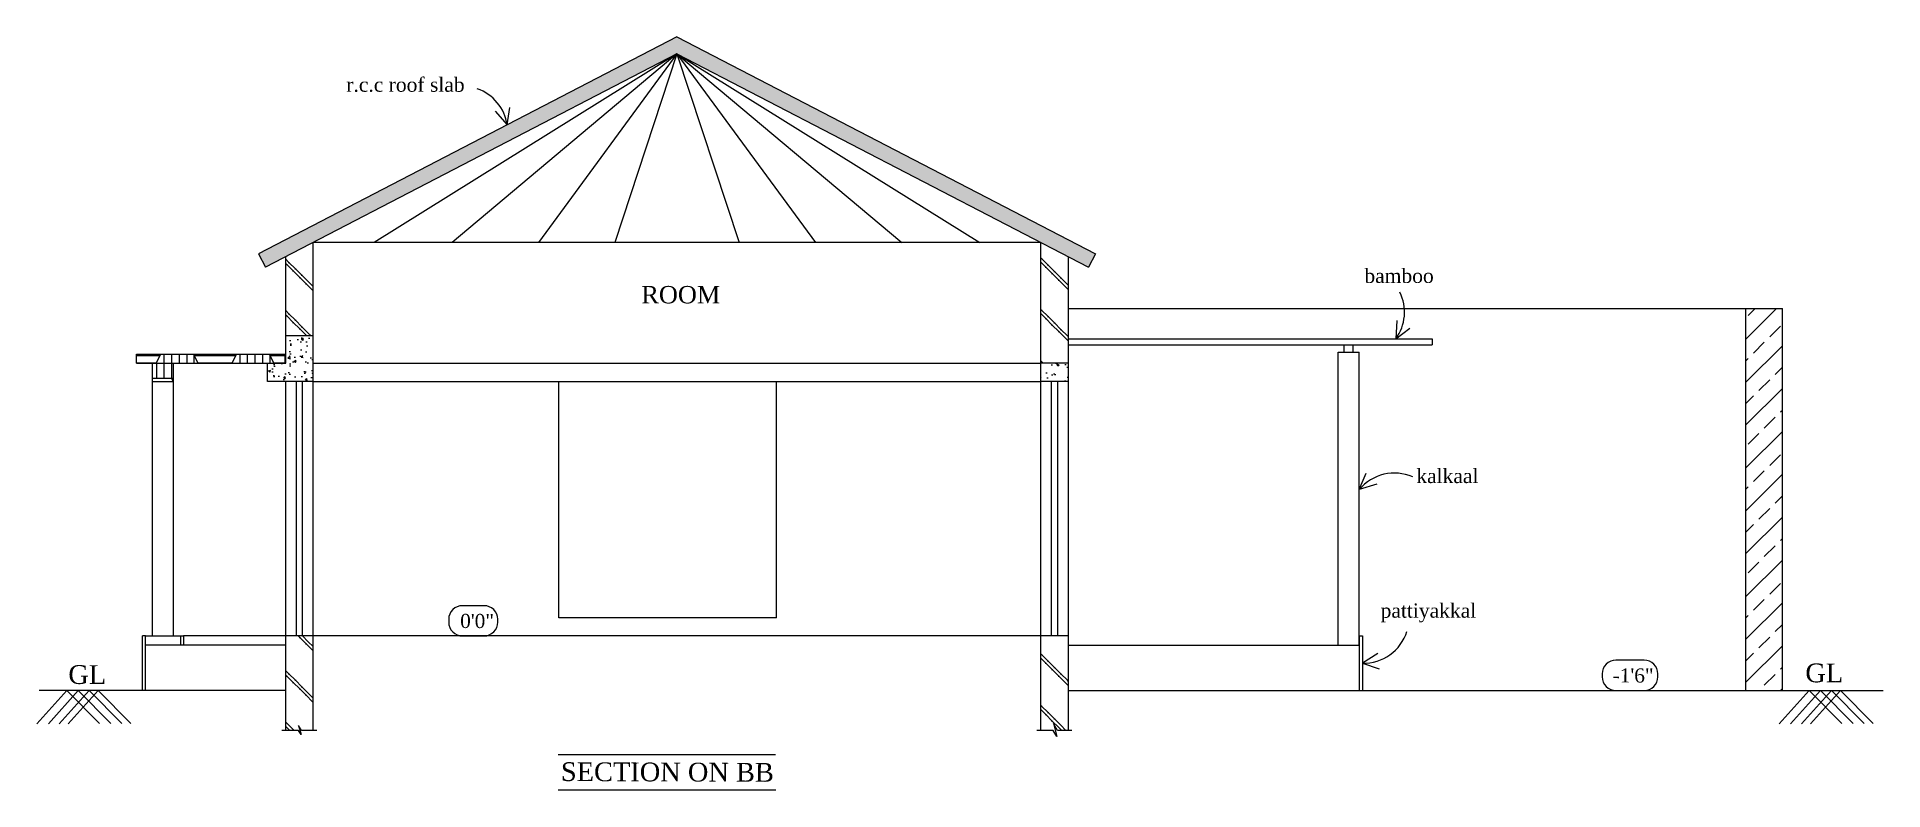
# Model space of a CAD drawing. Extents: x -87 to 3795, y -1857 to 1499.
# Drawn here: x 3129 to 3737, y 1203 to 1451 of the extents above; entities that cross this region are included whole.
import ezdxf
from ezdxf.enums import TextEntityAlignment as Align

# ---------------------------------------------------------------- set-up
doc = ezdxf.new("R2010")
doc.units = 0
doc.header["$LTSCALE"] = 20
doc.header["$MEASUREMENT"] = 0
doc.layers.get('0').update_dxf_attribs({"linetype": 'CONTINUOUS'})
for name, color, linetype in [('DETTEXT', 7, 'CONTINUOUS'), ('DOOR', 1, 'CONTINUOUS'), ('glass', 4, 'CONTINUOUS'), ('HATCH', 8, 'CONTINUOUS'), ('levels', 2, 'CONTINUOUS'), ('pergola', 7, 'CONTINUOUS'), ('text', 2, 'CONTINUOUS'), ('TEXTS', 2, 'CONTINUOUS'), ('wall', 13, 'CONTINUOUS')]:
    doc.layers.add(name, color=color, linetype=linetype)
doc.styles.add('STYLE1', font='times_2.ttf')
doc.styles.add('style5', font='times_2.ttf')
pattern_1 = [(135, (99372.579, 71933.629), (8.4852814, 8.4852814), [3, 0]), (135, (99373.286, 71934.336), (8.4852814, 8.4852814), [3, 0])]
pattern_2 = [(45, (17135.478, 8951.403), (-8.485281, 8.485281), [3, 0]), (45, (17134.771, 8952.11), (-8.485281, 8.485281), [3, 0])]

msp = doc.modelspace()

# ---------------------------------------------------------------- texts
at = {"layer": 'DETTEXT', "style": 'STYLE1'}
for s, height, p in [('r.c.c roof slab', 4.6978, (3250.14, 1435.87)), ('bamboo', 4.698, (3577.79, 1372.78)), ('kalkaal', 4.698, (3593.72, 1306.76)), ('pattiyakkal', 4.6978, (3587.47, 1261.6))]:
    msp.add_text(s, height=height, dxfattribs=at).set_placement(p, align=Align.MIDDLE)
at = {"layer": 'text', "style": 'style5'}
msp.add_text('ROOM', height=5.739, dxfattribs=at).set_placement((3327.94, 1363.58))
at = {"layer": 'TEXTS', "style": 'STYLE1'}
for s, height, p in [('0\'0"', 4.649, (3268.18, 1256.49)), ('GL ', 6.199, (3138.95, 1238.04)), ('-1\'6"', 4.649, (3648.22, 1238.53)), ('GL ', 6.199, (3711.75, 1238.58)), ('SECTION ON BB', 6.199, (3301.39, 1206))]:
    msp.add_text(s, height=height, rotation=359.79159, dxfattribs=at).set_placement(p)

# ---------------------------------------------------------------- hatches: boundary and pattern name
at = {"layer": 'HATCH'}
h = msp.add_hatch(dxfattribs=at)
h.set_pattern_fill('AR-CONC', color=8, style=0)
h.set_pattern_definition([(130, (99544.937, 73675.377), (-7.17260183, -0.62752135), [0.75, -8.25]), (185, (99544.937, 73675.377), (1.38751334, 7.52192134), [0.6, -6.6]), (79.5486, (99544.339, 73675.325), (-5.7850938, 6.89439542), [0.6374019, -7.0114211]), (133.8158, (99544.937, 73677.377), (-10.6724105, -1.65519014), [1.125, -12.375]), (83.3644, (99544.047, 73677.239), (-9.3466271, 9.7411787), [0.9561029, -10.51713]), (188.8158, (99544.937, 73677.377), (-9.3466195, 9.741186), [0.9, -9.9]), (159, (99543.937, 73676.877), (-5.96907052, -4.0261889), [0.75, -8.25]), (214, (99543.937, 73676.877), (-2.4331533, 7.25150045), [0.6, -6.6]), (108.5486, (99543.439, 73676.5416), (-8.4022263, 3.22530497), [0.6374019, -7.0114211]), (142.5, (99544.9368, 73675.377), (-0.121598553, 3.32893854), [0, -6.52, 0, -6.7, 0, -6.625]), (172.5, (99544.9368, 73675.377), (-2.63069537, 3.94411712), [0, -3.82, 0, -6.37, 0, -2.525]), (212.5, (99547.1668, 73675.377), (-5.33822436, -0.22554872), [0, -2.5, 0, -7.8, 0, -10.35]), (222.5, (99548.1668, 73675.377), (-5.8318617, 1.00104982), [0, -3.25, 0, -5.18, 0, -7.35])])
h.paths.add_polyline_path([(3281.27, 1421.2), (3280.23, 1420.66), (3279.43, 1420.25), (3234.77, 1397.09), (3201.68, 1379.93), (3203.98, 1375.49), (3269.74, 1409.59), (3339.68, 1445.86), (3378.39, 1425.79), (3406.56, 1411.18), (3475.38, 1375.49), (3477.68, 1379.93), (3409.47, 1415.3), (3381.12, 1430), (3339.68, 1451.49)])
h = msp.add_hatch(dxfattribs=at)
h.set_pattern_fill('BRICK HATCH', color=8, angle=45, style=0)
h.set_pattern_definition(pattern_1)
h.paths.add_polyline_path([(3210.68, 1352.86), (3219.68, 1352.86), (3219.68, 1383.63), (3210.68, 1378.97)])
h = msp.add_hatch(dxfattribs=at)
h.set_pattern_fill('BRICK HATCH', color=8, angle=45, style=0)
h.set_pattern_definition([(135, (99372.579, 71979.403), (8.4852814, 8.4852814), [3, 0]), (135, (99373.286, 71980.11), (8.4852814, 8.4852814), [3, 0])])
h.paths.add_polyline_path([(3459.68, 1343.86), (3468.68, 1343.86), (3468.68, 1378.97), (3459.68, 1383.63)])
h = msp.add_hatch(dxfattribs=at)
h.set_pattern_fill('ANSI33', color=256, scale=40, style=0)
h.set_pattern_definition([(45, (-94255.503, 73675.377), (-7.0710678, 7.0710678), []), (45, (-94248.432, 73675.377), (-7.0710678, 7.0710678), [5, -2.5])])
h.paths.add_polyline_path([(3704.18, 1361.86), (3692.18, 1361.86), (3692.18, 1235.86), (3704.18, 1235.86)])
h = msp.add_hatch(dxfattribs=at)
h.set_pattern_fill('AR-CONC', color=8, style=0)
h.set_pattern_definition([(50, (-93517.104, 73675.377), (7.17260183, -0.62752135), [0.75, -8.25]), (355, (-93517.104, 73675.377), (-1.38751334, 7.52192134), [0.6, -6.6]), (100.4514, (-93516.506, 73675.325), (5.7850938, 6.89439542), [0.6374019, -7.0114211]), (46.1842, (-93517.104, 73677.377), (10.6724105, -1.65519014), [1.125, -12.375]), (96.6356, (-93516.215, 73677.239), (9.3466271, 9.7411787), [0.9561029, -10.51713]), (351.1842, (-93517.104, 73677.377), (9.3466195, 9.741186), [0.9, -9.9]), (21, (-93516.104, 73676.877), (5.96907052, -4.0261889), [0.75, -8.25]), (326, (-93516.104, 73676.877), (2.4331533, 7.25150045), [0.6, -6.6]), (71.4514, (-93515.6066, 73676.5416), (8.4022263, 3.22530497), [0.6374019, -7.0114211]), (37.5, (-93517.104, 73675.377), (0.121598553, 3.32893854), [0, -6.52, 0, -6.7, 0, -6.625]), (7.5, (-93517.104, 73675.377), (2.63069537, 3.94411712), [0, -3.82, 0, -6.37, 0, -2.525]), (327.5, (-93519.334, 73675.377), (5.33822436, -0.22554872), [0, -2.5, 0, -7.8, 0, -10.35]), (317.5, (-93520.334, 73675.377), (5.8318617, 1.00104982), [0, -3.25, 0, -5.18, 0, -7.35])])
h.paths.add_polyline_path([(3219.68, 1352.86), (3210.68, 1352.86), (3210.68, 1343.86), (3204.68, 1343.86), (3204.68, 1337.86), (3210.68, 1337.86), (3219.68, 1337.86)])
h = msp.add_hatch(dxfattribs=at)
h.set_pattern_fill('STONE01', color=256, scale=5, style=0)
h.set_pattern_definition([(270, (17102.978, 8976.403), (25, -5e-15), [12.5, -12.5]), (270, (17100.478, 8976.403), (25, -5e-15), [12.5, -12.5]), (270, (17097.978, 8976.403), (25, -5e-15), [12.5, -12.5]), (0, (17090.478, 8973.903), (0, 25), [5, -20]), (0, (17090.478, 8971.403), (0, 25), [3.75, -21.25]), (0, (17090.478, 8968.903), (0, 25), [2.5, -22.5]), (0, (17090.478, 8966.403), (0, 25), [1.25, -23.75]), (0, (17104.228, 8973.903), (0, 25), [11.25, -13.75]), (0, (17105.478, 8971.403), (0, 25), [10, -15]), (0, (17106.728, 8968.903), (0, 25), [8.75, -16.25]), (0, (17107.978, 8966.403), (0, 25), [7.5, -17.5]), (116.56505, (17134.228, 8963.903), (5e-07, 25.000023), [13.9754, -41.92625]), (116.56505, (17109.228, 8963.903), (5e-07, 25.000023), [13.9754, -41.92625]), (63.43495, (17115.478, 8963.903), (-5e-07, 25.000023), [13.9754, -41.92625]), (63.43495, (17090.478, 8963.903), (-5e-07, 25.000023), [13.9754, -41.92625]), (270, (17095.478, 8973.903), (25, -5e-15), [12.5, -12.5]), (270, (17092.978, 8968.903), (25, -5e-15), [12.5, -12.5]), (90, (17105.478, 8958.903), (-25, 2e-15), [12.5, -12.5]), (90, (17107.978, 8953.903), (-25, 2e-15), [12.5, -12.5]), (90, (17110.478, 8951.403), (-25, 2e-15), [12.5, -12.5]), (90, (17112.978, 8951.403), (-25, 2e-15), [12.5, -12.5]), (90, (17115.478, 8951.403), (-25, 2e-15), [12.5, -12.5]), (180, (17115.478, 8976.403), (-3e-15, -25), []), (0, (17091.728, 8953.903), (0, 25), [16.25, -8.75]), (180, (17106.728, 8956.403), (3e-15, 25), [13.75, -11.25]), (0, (17094.228, 8958.903), (0, 25), [11.25, -13.75]), (0, (17095.478, 8961.403), (0, 25), [8.75, -16.25]), (116.56505, (17134.228, 8951.403), (5e-07, 25.000023), [13.9754, -41.92625]), (116.56505, (17109.228, 8951.403), (5e-07, 25.000023), [13.9754, -41.92625]), (63.43495, (17115.478, 8951.403), (-5e-07, 25.000023), [13.9754, -41.92625]), (63.43495, (17090.478, 8951.403), (-5e-07, 25.000023), [13.9754, -41.92625]), (0, (17090.478, 8963.903), (0, 25), []), (0, (17096.728, 8963.903), (0, 25), [6.25, -18.75])])
h.paths.add_polyline_path([(3161.43, 1346.86), (3161.43, 1343.86), (3210.48, 1343.86), (3210.48, 1346.86)])
h = msp.add_hatch(dxfattribs=at)
h.set_pattern_fill('STONE01', color=256, scale=5, style=0)
h.set_pattern_definition([(270, (17147.978, 8976.403), (25, -5e-15), [12.5, -12.5]), (270, (17145.478, 8976.403), (25, -5e-15), [12.5, -12.5]), (270, (17142.978, 8976.403), (25, -5e-15), [12.5, -12.5]), (0, (17135.478, 8973.903), (0, 25), [5, -20]), (0, (17135.478, 8971.403), (0, 25), [3.75, -21.25]), (0, (17135.478, 8968.903), (0, 25), [2.5, -22.5]), (0, (17135.478, 8966.403), (0, 25), [1.25, -23.75]), (0, (17149.228, 8973.903), (0, 25), [11.25, -13.75]), (0, (17150.478, 8971.403), (0, 25), [10, -15]), (0, (17151.728, 8968.903), (0, 25), [8.75, -16.25]), (0, (17152.978, 8966.403), (0, 25), [7.5, -17.5]), (116.56505, (17179.228, 8963.903), (5e-07, 25.000023), [13.9754, -41.92625]), (116.56505, (17154.228, 8963.903), (5e-07, 25.000023), [13.9754, -41.92625]), (63.43495, (17160.478, 8963.903), (-5e-07, 25.000023), [13.9754, -41.92625]), (63.43495, (17135.478, 8963.903), (-5e-07, 25.000023), [13.9754, -41.92625]), (270, (17140.478, 8973.903), (25, -5e-15), [12.5, -12.5]), (270, (17137.978, 8968.903), (25, -5e-15), [12.5, -12.5]), (90, (17150.478, 8958.903), (-25, 2e-15), [12.5, -12.5]), (90, (17152.978, 8953.903), (-25, 2e-15), [12.5, -12.5]), (90, (17155.478, 8951.403), (-25, 2e-15), [12.5, -12.5]), (90, (17157.978, 8951.403), (-25, 2e-15), [12.5, -12.5]), (90, (17160.478, 8951.403), (-25, 2e-15), [12.5, -12.5]), (180, (17160.478, 8976.403), (-3e-15, -25), []), (0, (17136.728, 8953.903), (0, 25), [16.25, -8.75]), (180, (17151.728, 8956.403), (3e-15, 25), [13.75, -11.25]), (0, (17139.228, 8958.903), (0, 25), [11.25, -13.75]), (0, (17140.478, 8961.403), (0, 25), [8.75, -16.25]), (116.56505, (17179.228, 8951.403), (5e-07, 25.000023), [13.9754, -41.92625]), (116.56505, (17154.228, 8951.403), (5e-07, 25.000023), [13.9754, -41.92625]), (63.43495, (17160.478, 8951.403), (-5e-07, 25.000023), [13.9754, -41.92625]), (63.43495, (17135.478, 8951.403), (-5e-07, 25.000023), [13.9754, -41.92625]), (0, (17135.478, 8963.903), (0, 25), []), (0, (17141.728, 8963.903), (0, 25), [6.25, -18.75])])
h.paths.add_polyline_path([(3166.68, 1337.86), (3173.68, 1337.86), (3173.68, 1343.86), (3166.68, 1343.86)])
h = msp.add_hatch(dxfattribs=at)
h.set_pattern_fill('BRICK HATCH', color=256, angle=45, style=0)
h.set_pattern_definition(pattern_2)
h.paths.add_polyline_path([(3173.68, 1343.86), (3167.68, 1343.86), (3167.68, 1337.86), (3173.68, 1337.86)])
h = msp.add_hatch(dxfattribs=at)
h.set_pattern_fill('BRICK HATCH', color=256, angle=45, style=0)
h.set_pattern_definition(pattern_2)
h.paths.add_polyline_path([(3173.68, 1337.86), (3173.68, 1343.86), (3167.68, 1343.86), (3167.68, 1337.86)])
h = msp.add_hatch(dxfattribs=at)
h.set_pattern_fill('BRICK HATCH', color=256, angle=45, style=0)
h.set_pattern_definition(pattern_2)
h.paths.add_polyline_path([(3173.68, 1337.86), (3173.68, 1343.86), (3167.68, 1343.86), (3167.68, 1337.86)])
h = msp.add_hatch(dxfattribs=at)
h.set_pattern_fill('AR-CONC', color=256, style=0)
h.set_pattern_definition([(130, (24760.718, 5922.7723), (-7.1726018, -0.6275213), [0.75, -8.25]), (185, (24760.718, 5922.772), (1.3875133, 7.5219213), [0.6, -6.6]), (79.5486, (24760.1204, 5922.72), (-5.7850938, 6.8943954), [0.637402, -7.011421]), (133.8158, (24760.718, 5924.772), (-10.6724105, -1.65519), [1.125, -12.375]), (83.3644, (24759.829, 5924.634), (-9.346627, 9.7411787), [0.956103, -10.51713]), (188.8158, (24760.718, 5924.772), (-9.3466195, 9.741186), [0.9, -9.9]), (159, (24759.718, 5924.2723), (-5.9690705, -4.0261889), [0.75, -8.25]), (214, (24759.718, 5924.272), (-2.4331533, 7.2515005), [0.6, -6.6]), (108.5486, (24759.221, 5923.937), (-8.4022263, 3.225305), [0.637402, -7.011421]), (142.5, (24760.718, 5922.7723), (-0.12159855, 3.32893854), [0, -6.52, 0, -6.7, 0, -6.625]), (172.5, (24760.718, 5922.7723), (-2.6306954, 3.9441171), [0, -3.82, 0, -6.37, 0, -2.525]), (212.5, (24762.948, 5922.7723), (-5.33822436, -0.22554872), [0, -2.5, 0, -7.8, 0, -10.35]), (222.5, (24763.948, 5922.7723), (-5.8318617, 1.0010498), [0, -3.25, 0, -5.18, 0, -7.35])])
h.paths.add_polyline_path([(3459.68, 1343.86), (3468.68, 1343.86), (3468.68, 1337.86), (3459.68, 1337.86)])
h = msp.add_hatch(dxfattribs=at)
h.set_pattern_fill('BRICK HATCH', color=8, angle=45, style=0)
h.set_pattern_definition(pattern_1)
h.paths.add_polyline_path([(3219.68, 1253.86), (3210.68, 1253.86), (3210.68, 1222.69), (3214.86, 1222.69), (3215.35, 1222.69), (3214.85, 1224.29), (3215.81, 1222.7), (3219.68, 1222.7)])
h = msp.add_hatch(dxfattribs=at)
h.set_pattern_fill('BRICK HATCH', color=8, angle=45, style=0)
h.set_pattern_definition(pattern_1)
h.paths.add_polyline_path([(3468.68, 1253.86), (3459.68, 1253.86), (3459.68, 1222.69), (3463.72, 1222.69), (3464.99, 1220.65), (3463.85, 1224.99), (3465.15, 1222.7), (3468.68, 1222.7)])

# ---------------------------------------------------------------- linework, layer by layer
at = {"color": 8}
for q in [(3239.85, 1383.63), (3265.53, 1383.63), (3294.05, 1383.63), (3319.15, 1383.63), (3439.51, 1383.63), (3413.83, 1383.63), (3385.31, 1383.63), (3360.21, 1383.63)]:
    msp.add_line((3339.68, 1445.86), q, dxfattribs=at)
for p, q in [((3459.68, 1383.63), (3219.68, 1383.63)), ((3468.68, 1361.86), (3692.18, 1361.86)), ((3161.43, 1343.86), (3161.43, 1346.86)), ((3161.43, 1346.86), (3210.48, 1346.86)), ((3210.48, 1343.86), (3210.48, 1346.86)), ((3557.68, 1250.86), (3557.68, 1347.46)), ((3557.68, 1347.46), (3564.68, 1347.46)), ((3559.68, 1347.46), (3559.68, 1349.86)), ((3562.68, 1347.46), (3562.68, 1349.86)), ((3564.68, 1250.86), (3564.68, 1347.46)), ((3161.43, 1343.86), (3210.48, 1343.86)), ((3166.68, 1253.86), (3166.68, 1343.86)), ((3173.68, 1253.86), (3173.68, 1343.86)), ((3219.68, 1343.86), (3459.68, 1343.86)), ((3166.68, 1337.86), (3173.68, 1337.86)), ((3219.68, 1337.86), (3459.68, 1337.86)), ((3300.68, 1259.86), (3300.68, 1337.86)), ((3372.5, 1259.86), (3372.5, 1337.86)), ((3459.68, 1253.86), (3459.68, 1337.86)), ((3468.68, 1337.86), (3468.68, 1253.86)), ((3372.5, 1259.86), (3300.68, 1259.86)), ((3163.43, 1235.86), (3163.43, 1253.86)), ((3164.43, 1253.86), (3163.43, 1253.86)), ((3164.43, 1235.86), (3164.43, 1253.86)), ((3164.43, 1253.86), (3176.93, 1253.86)), ((3210.68, 1250.86), (3164.43, 1250.86)), ((3175.93, 1253.86), (3175.93, 1250.86)), ((3210.68, 1253.86), (3176.93, 1253.86)), ((3176.93, 1253.86), (3176.93, 1250.86)), ((3468.68, 1250.86), (3564.68, 1250.86)), ((3564.68, 1253.86), (3564.68, 1235.86)), ((3564.68, 1253.86), (3565.68, 1253.86)), ((3565.68, 1253.86), (3565.68, 1235.86))]:
    msp.add_line(p, q)
for points in [[(3220.9, 1222.7), (3215.81, 1222.7), (3214.85, 1224.29), (3215.77, 1221.34), (3214.86, 1222.69), (3209.35, 1222.69)], [(3469.9, 1222.7), (3465.15, 1222.7), (3463.85, 1224.99), (3464.99, 1220.65), (3463.72, 1222.69), (3458.35, 1222.69)]]:
    msp.add_lwpolyline(points)
at = {"layer": 'DETTEXT'}
for points in [[(3279.68, 1426.96), (3283.7, 1422.46), (3284.55, 1428.22)], [(3577.03, 1357.9), (3576.73, 1351.88), (3581.38, 1355.38)], [(3570.44, 1303.95), (3564.68, 1302.17), (3566.92, 1307.54)], [(3570.81, 1248.02), (3565.68, 1244.86), (3571.2, 1243.01)]]:
    msp.add_lwpolyline(points, dxfattribs=at)
for centre, start, end in [((3268.85, 1420.2), 8.67505, 70.65059), ((3564.57, 1360.69), 324.10291, 25.91863), ((3576.23, 1292.56), 66.21985, 140.24074), ((3566.06, 1259.87), 268.54628, 342.56717)]:
    msp.add_arc(centre, 15.02, start, end, dxfattribs=at)
at = {"layer": 'DOOR'}
for p, q in [((3210.68, 1253.86), (3210.68, 1337.86)), ((3214.18, 1253.86), (3214.18, 1337.86)), ((3216.18, 1253.86), (3216.18, 1337.86)), ((3219.68, 1253.86), (3219.68, 1337.86))]:
    msp.add_line(p, q, dxfattribs=at)
at = {"layer": 'glass'}
for p, q in [((3463.18, 1253.86), (3463.18, 1337.86)), ((3465.18, 1337.86), (3465.18, 1253.86))]:
    msp.add_line(p, q, dxfattribs=at)
at = {"layer": 'levels', "color": 7}
for points in [[(3276.07, 1263.85), (3268.9, 1263.85, 0.414214), (3264.4, 1259.35), (3264.4, 1258.36, 0.414214), (3268.9, 1253.86), (3276.07, 1253.86, 0.414214), (3280.57, 1258.36), (3280.57, 1259.35, 0.414214)], [(3658.63, 1245.85), (3649.29, 1245.85, 0.414214), (3644.79, 1241.35), (3644.79, 1240.36, 0.414214), (3649.29, 1235.86), (3658.63, 1235.86, 0.414214), (3663.13, 1240.36), (3663.13, 1241.35, 0.414214)]]:
    msp.add_lwpolyline(points, format="xyb", close=True, dxfattribs=at)
at = {"layer": 'pergola'}
for p, q in [((3468.68, 1351.86), (3588.68, 1351.86)), ((3588.68, 1351.86), (3588.68, 1349.86)), ((3468.68, 1349.86), (3588.68, 1349.86))]:
    msp.add_line(p, q, dxfattribs=at)
at = {"layer": 'TEXTS'}
for p, q in [((3372.18, 1214.59), (3300.51, 1214.59)), ((3372.32, 1203.01), (3300.51, 1203.01))]:
    msp.add_line(p, q, dxfattribs=at)
at = {"layer": 'wall'}
for p, q in [((3339.68, 1451.49), (3201.68, 1379.93)), ((3339.68, 1451.49), (3477.68, 1379.93)), ((3339.68, 1445.86), (3203.98, 1375.49)), ((3339.68, 1445.86), (3475.38, 1375.49)), ((3219.68, 1337.86), (3219.68, 1383.63)), ((3459.68, 1337.86), (3459.68, 1383.63)), ((3201.68, 1379.93), (3203.98, 1375.49)), ((3210.68, 1343.86), (3210.68, 1378.97)), ((3468.68, 1378.97), (3468.68, 1337.86)), ((3477.68, 1379.93), (3475.38, 1375.49)), ((3692.18, 1361.86), (3704.18, 1361.86)), ((3692.18, 1235.86), (3692.18, 1361.86)), ((3704.18, 1235.86), (3704.18, 1361.86)), ((3219.68, 1352.86), (3210.68, 1352.86)), ((3204.68, 1337.86), (3204.68, 1343.86)), ((3204.68, 1343.86), (3210.68, 1343.86)), ((3468.68, 1343.86), (3459.68, 1343.86)), ((3210.68, 1337.86), (3204.68, 1337.86)), ((3219.68, 1337.86), (3210.68, 1337.86)), ((3468.68, 1337.86), (3459.68, 1337.86)), ((3468.68, 1253.86), (3210.68, 1253.86)), ((3210.68, 1222.7), (3210.68, 1253.86)), ((3219.68, 1222.7), (3219.68, 1253.86)), ((3459.68, 1222.7), (3459.68, 1253.86)), ((3468.68, 1253.86), (3468.68, 1222.7)), ((3210.68, 1235.86), (3129.32, 1235.86)), ((3468.68, 1235.86), (3737.4, 1235.86))]:
    msp.add_line(p, q, dxfattribs=at)
for points in [[(3149.23, 1225), (3138.48, 1235.86), (3128.61, 1224.87)], [(3153.02, 1225), (3142.26, 1235.86), (3132.4, 1224.87)], [(3156.62, 1225), (3145.86, 1235.86), (3136, 1224.87)], [(3159.59, 1225), (3148.83, 1235.86), (3138.97, 1224.87)], [(3723.75, 1225), (3712.99, 1235.86), (3703.13, 1224.87)], [(3727.53, 1225), (3716.77, 1235.86), (3706.91, 1224.87)], [(3731.13, 1225), (3720.38, 1235.86), (3710.51, 1224.87)], [(3734.1, 1225), (3723.34, 1235.86), (3713.48, 1224.87)]]:
    msp.add_lwpolyline(points, dxfattribs=at)

msp.set_redraw_order([(e.dxf.handle, doc.entitydb.next_handle()) for e in msp.query("TEXT MTEXT ATTDEF DIMENSION ARC_DIMENSION")])  # texts and dimensions are drawn at this point

doc.saveas('drawing.dxf')
